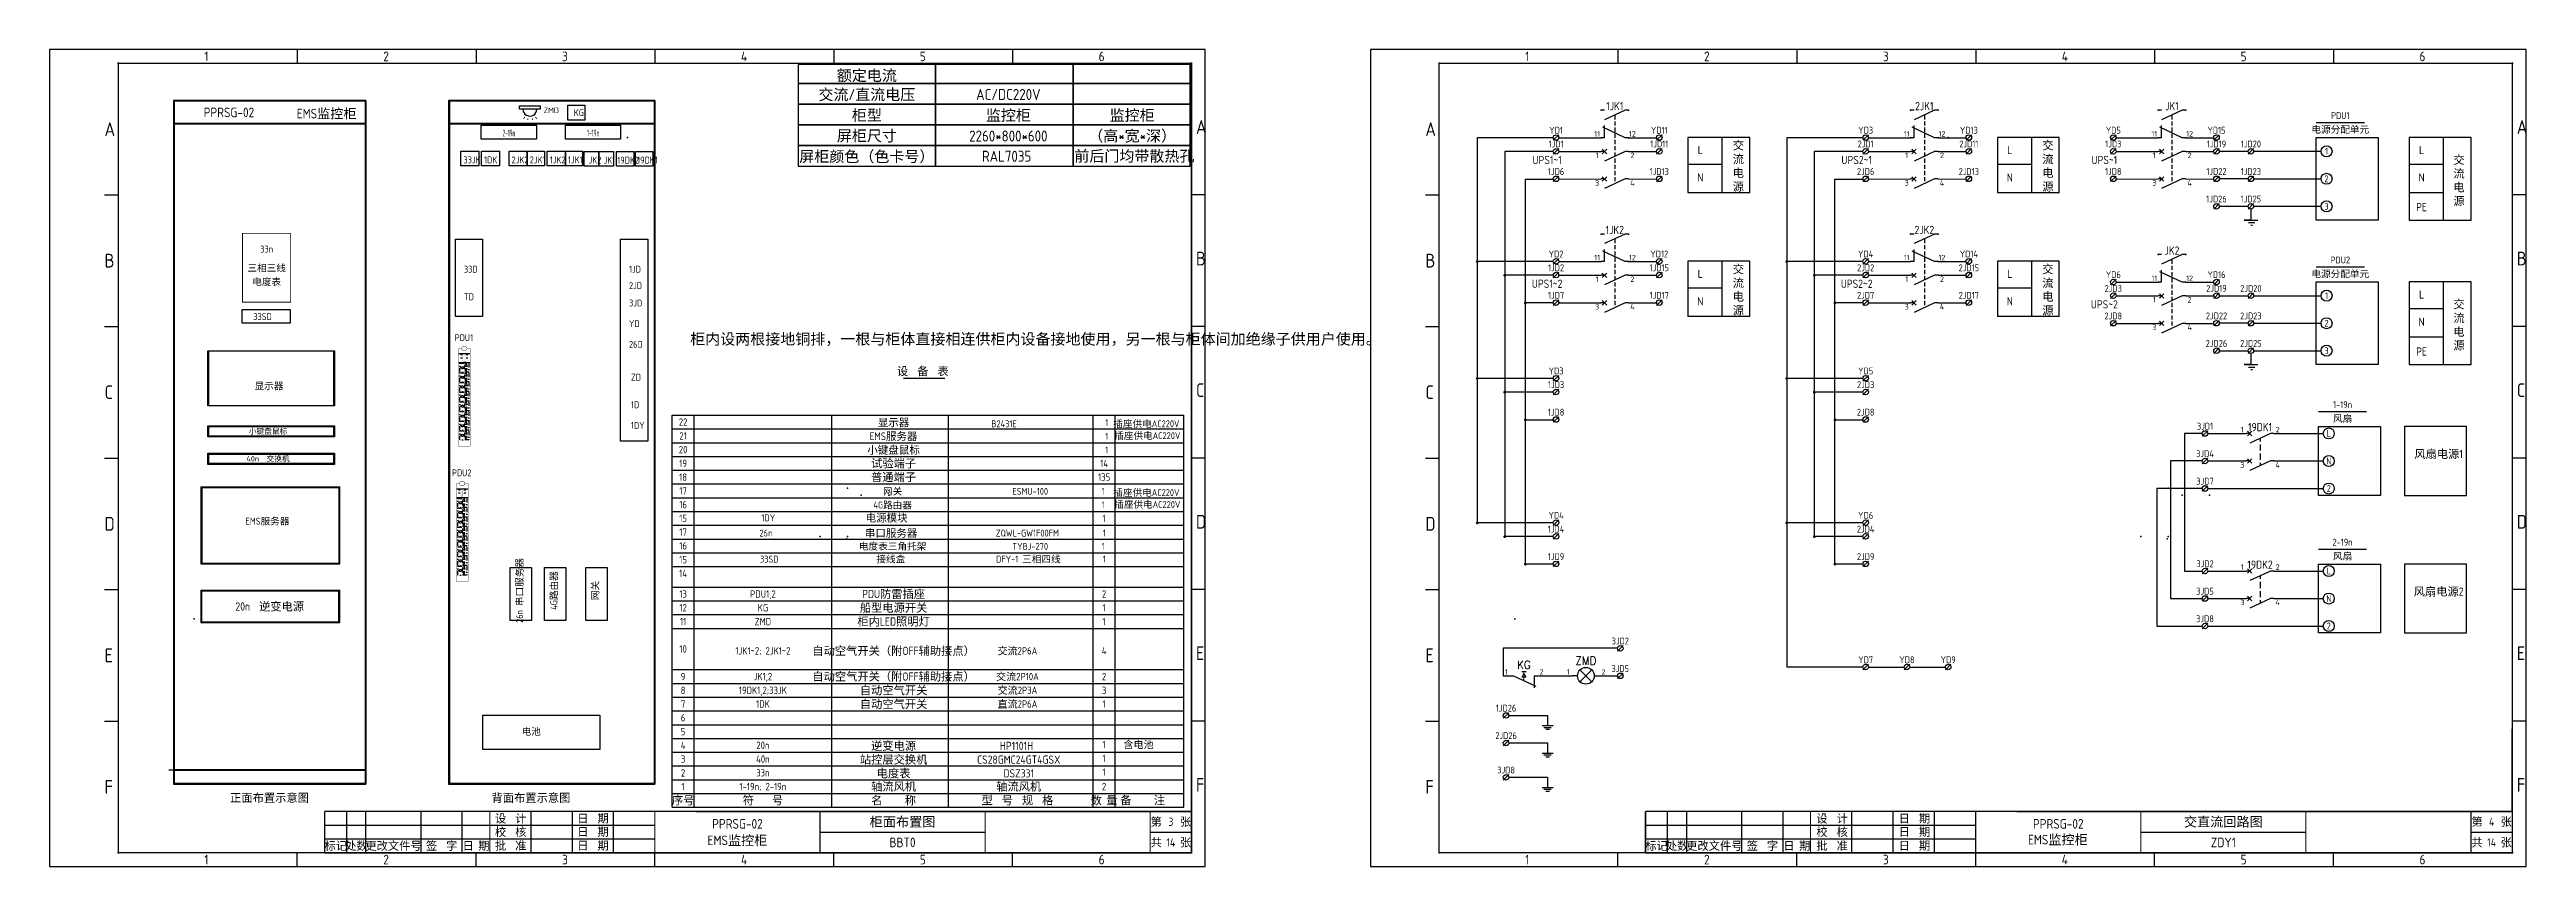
# Model space of a CAD drawing. Extents: x 0 to 4798, y 0 to 657.
# Drawn here: x 960 to 1860, y 360 to 657 of the extents above; entities that cross this region are included whole.
import ezdxf
from ezdxf.enums import TextEntityAlignment as Align

# ---------------------------------------------------------------- set-up
doc = ezdxf.new("R2010")
doc.units = 0
doc.header["$MEASUREMENT"] = 0
for name, pattern in [('DASHDOT2', [3, 1.5, -0.75, 0, -0.75]), ('DASHED2', [2.25, 1.5, -0.75]), ('HIDDEN', [0.375, 0.25, -0.125])]:
    doc.linetypes.add(name, pattern=pattern)
for name, color, linetype in [('CIRCUITLINE', 7, 'Continuous'), ('CIRCUITSYM', 7, 'Continuous'), ('FRAME', 7, 'Continuous'), ('UNITLINE', 7, 'Continuous'), ('YJCLB', 7, 'Continuous'), ('表格', 7, 'Continuous')]:
    doc.layers.add(name, color=color, linetype=linetype)
doc.styles.add('textstyle3', font='')
doc.styles.add('textstyle5', font='', dxfattribs={"width": 0.692596})
doc.styles.add('textstyle6', font='', dxfattribs={"width": 0.739494})
doc.styles.add('textstyle7', font='Standard')
doc.styles.get('textstyle3').set_extended_font_data('gbenor')
doc.styles.get('textstyle5').set_extended_font_data('gbenor')
doc.styles.get('textstyle6').set_extended_font_data('gbenor')

msp = doc.modelspace()

# ---------------------------------------------------------------- texts
at = {"style": 'textstyle3'}
for s, height, p in [('1', 3.5, (1016.27, 652.75)), ('2', 3.5, (1081.28, 652.75)), ('3', 3.5, (1146.28, 652.75)), ('4', 3.5, (1211.28, 652.75)), ('5', 3.5, (1276.28, 652.75)), ('6', 3.5, (1341.28, 652.75)), ('1', 3.5, (1496.28, 652.75)), ('2', 3.5, (1561.28, 652.75)), ('3', 3.5, (1626.28, 652.75)), ('4', 3.5, (1691.28, 652.75)), ('5', 3.5, (1756.28, 652.75)), ('6', 3.5, (1821.28, 652.75)), ('A', 5, (980, 625.58)), ('A', 5, (1376.62, 626.33)), ('A', 5, (1460, 625.58)), ('A', 5, (1856.62, 626.33)), ('33JK', 2.5, (1110.42, 615.62)), ('1DK', 2.5, (1117.92, 615.62)), ('2JK2', 2.5, (1127.92, 615.62)), ('2JK1', 2.5, (1134.52, 615.64)), ('1JK2', 2.5, (1141.78, 615.62)), ('1JK1', 2.5, (1148.37, 615.64)), ('JK2', 2.5, (1155.89, 615.55)), ('JK1', 2.5, (1161.35, 615.55)), ('19DK2', 2.5, (1166.33, 615.52)), ('19DK1', 2.5, (1173.53, 615.55)), ('B', 5, (980, 577.75)), ('33D', 2.5, (1110.59, 575.87)), ('1JD', 2.5, (1170.59, 575.87)), ('B', 5, (1376.62, 578.5)), ('B', 5, (1460, 577.75)), ('B', 5, (1856.62, 578.5)), ('TD', 2.5, (1110.59, 565.87)), ('2JD', 2.5, (1170.59, 569.96)), ('3JD', 2.5, (1170.59, 563.58)), ('YD', 2.5, (1170.59, 556.08)), ('26D', 2.5, (1170.59, 548.58)), ('柜内设两根接地铜排，一根与柜体直接相连供柜内设备接地使用，另一根与柜体间加绝缘子供用户使用。', 4, (1192.83, 549.76)), ('C', 5, (980, 529.92)), ('ZD', 2.5, (1171.3, 536.6)), ('C', 5, (1376.62, 530.67)), ('C', 5, (1460, 529.92)), ('C', 5, (1856.62, 530.67)), ('1D', 2.5, (1171.3, 526.6)), ('1DY', 2.5, (1171.3, 519.1)), ('D', 5, (980, 482.08)), ('D', 5, (1376.62, 482.83)), ('D', 5, (1460, 482.08)), ('D', 5, (1856.62, 482.83)), ('E', 5, (980, 434.25)), ('E', 5, (1376.62, 435)), ('E', 5, (1460, 434.25)), ('E', 5, (1856.62, 435)), ('F', 5, (980, 386.42)), ('F', 5, (1376.62, 387.17)), ('F', 5, (1460, 386.42)), ('F', 5, (1856.62, 387.17)), ('1', 3.5, (1016.27, 360.75)), ('2', 3.5, (1081.28, 360.75)), ('3', 3.5, (1146.28, 360.75)), ('4', 3.5, (1211.28, 360.75)), ('5', 3.5, (1276.28, 360.75)), ('6', 3.5, (1341.28, 360.75)), ('1', 3.5, (1496.28, 360.75)), ('2', 3.5, (1561.28, 360.75)), ('3', 3.5, (1626.28, 360.75)), ('4', 3.5, (1691.28, 360.75)), ('5', 3.5, (1756.28, 360.75)), ('6', 3.5, (1821.28, 360.75))]:
    msp.add_text(s, height=height, dxfattribs=at).set_placement(p)
for s, height, p in [('PDU1', 2.5, (1792.5, 633)), ('电源分配单元', 2.5, (1792.5, 628)), ('电源分配单元', 2.5, (1792.5, 575.5)), ('PDU2', 2.5, (1792.5, 580.5)), ('显示器', 2.5, (1039.75, 534.68)), ('风扇', 2.5, (1793.33, 522.91)), ('1-19n', 2.5, (1793.33, 527.91)), ('小键盘鼠标', 2, (1039.41, 518.3)), ('40n  交换机', 2, (1039.41, 508.3)), ('EMS服务器', 2.5, (1039.2, 485.62)), ('2-19n', 2.5, (1793.33, 477.91)), ('风扇', 2.5, (1793.33, 472.91)), ('20n  逆变电源', 3, (1040.04, 454.63)), ('正面布置示意图', 3, (1039.95, 385.08)), ('背面布置示意图', 3, (1134.95, 385.08))]:
    msp.add_text(s, height=height, dxfattribs=at).set_placement(p, align=Align.MIDDLE)
at = {"width": 0.378447}
for s, style, p, p2 in [('2-19n', 'textstyle5', (1124.68, 625.38), (1129.23, 625.38)), ('1-19n', 'textstyle6', (1155.3, 625.38), (1159.85, 625.38))]:
    msp.add_text(s, height=2.5, dxfattribs=dict(at, style=style)).set_placement(p, p2, align=Align.FIT)
at = {"linetype": 'Continuous', "style": 'textstyle3'}
for s, p in [('1JD1', (1507.5, 622.65)), ('YD1', (1507.5, 627.65)), ('1JD11', (1545, 622.65)), ('YD11', (1545, 627.65)), ('2JD1', (1620, 622.65)), ('YD3', (1620, 627.65)), ('2JD11', (1657.5, 622.65)), ('YD13', (1657.5, 627.65)), ('1JD3', (1710, 622.65)), ('YD5', (1710, 627.65)), ('1JD19', (1747.5, 622.65)), ('YD15', (1747.5, 627.65)), ('1JD20', (1760, 622.65)), ('1', (1787.5, 620)), ('1JD6', (1507.5, 612.65)), ('1JD13', (1545, 612.65)), ('2JD6', (1620, 612.65)), ('2JD13', (1657.5, 612.65)), ('1JD8', (1710, 612.65)), ('1JD22', (1747.5, 612.65)), ('1JD23', (1760, 612.65)), ('1JD26', (1747.5, 602.65)), ('1JD25', (1760, 602.65)), ('2', (1787.5, 610)), ('3', (1787.5, 600)), ('1JD2', (1507.5, 577.65)), ('YD2', (1507.5, 582.65)), ('1JD15', (1545, 577.65)), ('YD12', (1545, 582.65)), ('2JD2', (1620, 577.65)), ('YD4', (1620, 582.65)), ('2JD15', (1657.5, 577.65)), ('YD14', (1657.5, 582.65)), ('YD6', (1710, 575.15)), ('YD16', (1747.5, 575.15)), ('1JD7', (1507.5, 567.65)), ('1JD17', (1545, 567.65)), ('2JD7', (1620, 567.65)), ('2JD17', (1657.5, 567.65)), ('2JD3', (1710, 570.15)), ('2JD19', (1747.5, 570.15)), ('2JD20', (1760, 570.15)), ('1', (1787.5, 567.5)), ('2JD8', (1710, 560.15)), ('2JD22', (1747.5, 560.15)), ('2JD23', (1760, 560.15)), ('2', (1787.5, 557.5)), ('2JD26', (1747.5, 550.15)), ('2JD25', (1760, 550.15)), ('YD3', (1507.5, 540.15)), ('YD5', (1620, 540.15)), ('3', (1787.5, 547.5)), ('1JD3', (1507.5, 535.15)), ('2JD3', (1620, 535.15)), ('1JD8', (1507.5, 525.15)), ('2JD8', (1620, 525.15)), ('3JD1', (1743.33, 520.06)), ('L', (1788.33, 517.41)), ('3JD4', (1743.33, 510.06)), ('N', (1788.33, 507.41)), ('3JD7', (1743.33, 500.06)), ('2', (1788.33, 497.41)), ('YD4', (1507.5, 487.65)), ('YD6', (1620, 487.65)), ('1JD4', (1507.5, 482.65)), ('2JD4', (1620, 482.65)), ('1JD9', (1507.5, 472.65)), ('2JD9', (1620, 472.65)), ('3JD2', (1743.33, 470.06)), ('L', (1788.33, 467.41)), ('3JD5', (1743.33, 460.06)), ('3JD8', (1743.33, 450.06)), ('N', (1788.33, 457.41)), ('3JD2', (1530.83, 441.96)), ('2', (1788.33, 447.41)), ('3JD5', (1530.83, 431.96)), ('YD7', (1620, 435.15)), ('YD8', (1635, 435.15)), ('YD9', (1650, 435.15)), ('1JD26', (1489.33, 417.56)), ('2JD26', (1489.33, 407.56)), ('3JD8', (1489.33, 395.06))]:
    msp.add_text(s, height=2.5, dxfattribs=at).set_placement(p, align=Align.MIDDLE)
at = {"style": 'textstyle3'}
for s, p in [('L', (1559.9, 620.48)), ('交', (1573.74, 622.14)), ('L', (1672.4, 620.48)), ('交', (1686.24, 622.14)), ('L', (1822.04, 620.48)), ('UPS1~1', (1504.24, 616.85)), ('流', (1573.74, 617.14)), ('电', (1573.74, 612.14)), ('UPS2~1', (1616.74, 616.85)), ('流', (1686.24, 617.14)), ('电', (1686.24, 612.14)), ('UPS~1', (1706.74, 616.85)), ('流', (1835.63, 611.9)), ('交', (1835.63, 616.9)), ('N', (1559.9, 610.48)), ('源', (1573.74, 607.14)), ('N', (1672.4, 610.48)), ('源', (1686.24, 607.14)), ('N', (1822.04, 610.48)), ('源', (1835.63, 601.9)), ('电', (1835.63, 606.9)), ('PE', (1822.04, 599.71)), ('L', (1559.9, 575.48)), ('交', (1573.74, 577.14)), ('L', (1672.4, 575.48)), ('交', (1686.24, 577.14)), ('UPS1~2', (1504.24, 571.85)), ('流', (1573.74, 572.14)), ('电', (1573.74, 567.14)), ('UPS2~2', (1616.74, 571.85)), ('流', (1686.24, 572.14)), ('电', (1686.24, 567.14)), ('L', (1822.04, 567.98)), ('N', (1559.9, 565.48)), ('源', (1573.74, 562.14)), ('N', (1672.4, 565.48)), ('源', (1686.24, 562.14)), ('UPS~2', (1706.74, 564.35)), ('N', (1822.04, 557.98)), ('流', (1835.63, 559.4)), ('交', (1835.63, 564.4)), ('源', (1835.63, 549.4)), ('电', (1835.63, 554.4)), ('PE', (1822.04, 547.21)), ('风扇电源1', (1828.23, 509.94)), ('风扇电源2', (1828.23, 459.94))]:
    msp.add_text(s, height=3, dxfattribs=at).set_placement(p, align=Align.MIDDLE_CENTER)
at = {"linetype": 'DASHED2', "style": 'textstyle3'}
for s, p in [('33n', (1038.9, 584.45)), ('三相三线', (1038.9, 577.65)), ('电度表', (1038.9, 572.65))]:
    msp.add_text(s, height=2.5, dxfattribs=at).set_placement(p, align=Align.MIDDLE)
at = {"linetype": 'ByBlock', "style": 'textstyle3'}
msp.add_text('33SD', height=2.5, dxfattribs=at).set_placement((1034.04, 558.67))
at = {"style": 'textstyle3'}
for s, p in [('PDU1', (1110.57, 550.98)), ('PDU2', (1109.8, 501.86))]:
    msp.add_text(s, height=2.5, dxfattribs=at).set_placement(p, align=Align.CENTER)
for s, p in [('26n 串口服务器', (1130.73, 460.34)), ('4G路由器', (1143.23, 460.34)), ('网关', (1158.23, 460.34))]:
    msp.add_text(s, height=2.5, rotation=90, dxfattribs=at).set_placement(p, align=Align.MIDDLE)
at = {"lineweight": 0, "style": 'textstyle3'}
msp.add_text('电池', height=2.5, dxfattribs=at).set_placement((1131.57, 407.81))
at = {"layer": 'CIRCUITSYM', "linetype": 'Continuous'}
for s, style, p in [('1JK1', 'textstyle3', (1528.83, 636.43)), ('2JK1', 'textstyle3', (1641.33, 636.43)), ('JK1', 'textstyle3', (1731.33, 636.43)), ('1JK2', 'textstyle3', (1528.83, 591.43)), ('2JK2', 'textstyle3', (1641.33, 591.43)), ('JK2', 'textstyle3', (1731.33, 583.93)), ('19DK1', 'textstyle3', (1763.33, 519.73)), ('19DK2', 'textstyle3', (1763.33, 469.73)), ('KG', 'textstyle7', (1495.83, 433.31)), ('ZMD', 'textstyle7', (1518.33, 434.83))]:
    msp.add_text(s, height=3, dxfattribs=dict(at, style=style)).set_placement(p, align=Align.MIDDLE)
at = {"layer": 'CIRCUITSYM', "linetype": 'Continuous', "style": 'textstyle3'}
for s, p in [('11', (1522.41, 626.34)), ('12', (1535.24, 626.34)), ('11', (1634.91, 626.34)), ('12', (1647.74, 626.34)), ('11', (1724.91, 626.34)), ('12', (1737.74, 626.34)), ('1', (1522.41, 618.51)), ('2', (1535.24, 618.51)), ('1', (1634.91, 618.51)), ('2', (1647.74, 618.51)), ('1', (1724.91, 618.51)), ('2', (1737.74, 618.51)), ('3', (1522.41, 608.51)), ('4', (1535.24, 608.51)), ('3', (1634.91, 608.51)), ('4', (1647.74, 608.51)), ('3', (1724.91, 608.51)), ('4', (1737.74, 608.51)), ('11', (1522.41, 581.34)), ('12', (1535.24, 581.34)), ('11', (1634.91, 581.34)), ('12', (1647.74, 581.34)), ('1', (1522.41, 573.51)), ('2', (1535.24, 573.51)), ('1', (1634.91, 573.51)), ('2', (1647.74, 573.51)), ('11', (1724.91, 573.84)), ('12', (1737.74, 573.84)), ('3', (1522.41, 563.51)), ('4', (1535.24, 563.51)), ('3', (1634.91, 563.51)), ('4', (1647.74, 563.51)), ('1', (1724.91, 566.01)), ('2', (1737.74, 566.01)), ('3', (1724.91, 556.01)), ('4', (1737.74, 556.01)), ('1', (1756.91, 518.83)), ('2', (1769.74, 518.83)), ('3', (1756.91, 506)), ('4', (1769.74, 506)), ('1', (1756.91, 468.83)), ('2', (1769.74, 468.83)), ('3', (1756.91, 456)), ('4', (1769.74, 456)), ('1', (1489.41, 430.72)), ('2', (1502.24, 430.72)), ('1', (1511.91, 430.72)), ('2', (1524.74, 430.72))]:
    msp.add_text(s, height=2, dxfattribs=at).set_placement(p, align=Align.MIDDLE_CENTER)
at = {"layer": 'FRAME', "style": 'textstyle3'}
for s, p in [('设  计', (1127.58, 377.52)), ('日  期', (1157.48, 377.52)), ('设  计', (1607.83, 377.5)), ('日  期', (1637.73, 377.5)), ('校  核', (1127.58, 372.65)), ('批  准', (1127.58, 367.65)), ('日  期', (1157.48, 372.65)), ('日  期', (1157.48, 367.65)), ('校  核', (1607.83, 372.63)), ('批  准', (1607.83, 367.63)), ('日  期', (1637.73, 372.63)), ('日  期', (1637.73, 367.63))]:
    msp.add_text(s, height=3, dxfattribs=at).set_placement(p, align=Align.MIDDLE)
for s, p in [('标记', (1064, 367.5)), ('处数', (1071.5, 367.5)), ('更改文件号', (1085, 367.5)), ('签  字', (1102.5, 367.5)), ('日 期', (1115, 367.5)), ('标记', (1544, 367.5)), ('处数', (1551.5, 367.5)), ('更改文件号', (1565, 367.5)), ('签  字', (1582.5, 367.5)), ('日 期', (1595, 367.5))]:
    msp.add_text(s, height=3, dxfattribs=at).set_placement(p, align=Align.MIDDLE_CENTER)
at = {"layer": 'YJCLB', "style": 'textstyle3'}
for s, height, p in [('额定电流', 4, (1257.02, 647.59)), ('交流/直流电压', 4, (1257.02, 640.63)), ('柜型', 4, (1257.02, 633.13)), ('屏柜尺寸', 4, (1257.02, 625.63)), ('屏柜颜色（色卡号）', 4, (1257.02, 618.13)), ('设  备  表', 3, (1277.37, 540.03)), ('22', 2.679, (1190.25, 521.55)), ('显示器', 2.8, (1266.73, 521.4)), ('B2431E', 2.5, (1306.89, 520.94)), ('1', 2.5, (1344.23, 521.4)), ('插座供电AC220V', 2.5, (1358.61, 520.94)), ('21', 2.679, (1190.25, 516.55)), ('小键盘鼠标', 2.8, (1266.73, 511.4)), ('EMS服务器', 2.8, (1266.73, 516.4)), ('1', 2.5, (1344.23, 516.4)), ('插座供电AC220V', 2.5, (1358.94, 516.61)), ('20', 2.679, (1190.25, 511.55)), ('19', 2.679, (1190.25, 506.55)), ('试验端子', 3, (1266.75, 506.55)), ('14', 2.679, (1343.25, 506.55)), ('1', 2.5, (1344.23, 511.4)), ('18', 2.679, (1190.25, 501.55)), ('17', 2.679, (1190.25, 496.55)), ('普通端子', 3, (1266.75, 501.55)), ('网关', 2.5, (1266.4, 496.39)), ('ESMU-100', 2.5, (1316.4, 496.39)), ('135', 2.679, (1343.25, 501.55)), ('1', 2.5, (1342.9, 496.39)), ('插座供电AC220V', 2.5, (1358.61, 495.94)), ('16', 2.679, (1190.25, 491.55)), ('15', 2.679, (1190.25, 486.55)), ('1DY', 2.5, (1221.21, 486.73)), ('电源模块', 2.8, (1264.21, 486.73)), ('4G路由器', 2.5, (1266.4, 491.39)), ('1', 2.5, (1342.9, 491.39)), ('1', 2.68, (1343.25, 486.55)), ('插座供电AC220V', 2.5, (1358.94, 491.61)), ('16', 2.679, (1190.25, 476.55)), ('17', 2.679, (1190.25, 481.55)), ('26n', 2.5, (1220.35, 481.2)), ('电度表三角托架', 2.5, (1266.4, 476.39)), ('串口服务器', 2.8, (1265.85, 481.2)), ('ZQWL-GW1F00FM', 2.5001, (1315.35, 481.2)), ('TYBJ-270', 2.5, (1316.4, 476.39)), ('1', 2.5, (1342.9, 476.39)), ('1', 2.5, (1343.35, 481.2)), ('15', 2.679, (1190.25, 471.55)), ('33SD', 2.5, (1221.56, 471.74)), ('接线盒', 2.5, (1265.72, 471.74)), ('DFY-1 三相四线', 2.5, (1315.72, 471.74)), ('1', 2.5, (1343.3, 471.74)), ('14', 2.679, (1190.25, 466.55)), ('13', 2.679, (1190.25, 459.05)), ('PDU1,2', 2.679, (1219.25, 459.05)), ('PDU防雷插座', 3, (1266.75, 459.05)), ('2', 2.68, (1343.25, 459.05)), ('12', 2.679, (1190.25, 454.05)), ('11', 2.679, (1190.25, 449.05)), ('ZMD', 2.679, (1219.25, 449.05)), ('KG', 2.679, (1219.25, 454.05)), ('柜内LED照明灯', 3, (1266.75, 449.05)), ('船型电源开关', 3, (1266.75, 454.05)), ('1', 2.68, (1343.25, 454.05)), ('1', 2.68, (1343.25, 449.05)), ('10', 2.679, (1190.25, 439.05)), ('1JK1~2; 2JK1~2', 2.6787, (1219.25, 438.39)), ('自动空气开关（附OFF辅助接点）', 3, (1266.75, 438.39)), ('交流2P6A', 2.679, (1311.75, 438.39)), ('4', 2.68, (1343.25, 438.39)), ('9', 2.68, (1190.25, 429.05)), ('8', 2.68, (1190.25, 424.05)), ('19DK1,2;33JK', 2.6787, (1219.25, 424.05)), ('JK1,2', 2.679, (1219.25, 429.05)), ('自动空气开关（附OFF辅助接点）', 3, (1266.75, 429.05)), ('自动空气开关', 3, (1266.75, 424.05)), ('交流2P10A', 2.679, (1311.75, 429.05)), ('交流2P3A', 2.679, (1311.75, 424.05)), ('3', 2.68, (1343.25, 424.05)), ('2', 2.68, (1343.25, 429.05)), ('7', 2.68, (1190.25, 419.05)), ('6', 2.68, (1190.25, 414.05)), ('1DK', 2.679, (1219.25, 419.05)), ('自动空气开关', 3, (1266.75, 419.05)), ('直流2P6A', 2.679, (1311.75, 419.05)), ('1', 2.68, (1343.25, 419.05)), ('4', 2.68, (1190.25, 404.05)), ('5', 2.68, (1190.25, 409.05)), ('20n', 2.679, (1219.25, 404.05)), ('逆变电源', 3, (1266.75, 403.85)), ('HP1101H ', 3, (1312.22, 403.85)), ('1', 2.68, (1343.25, 404.31)), ('含电池', 2.679, (1355.75, 404.31)), ('3', 2.68, (1190.25, 399.05)), ('40n', 2.679, (1219.25, 399.05)), ('站控层交换机', 3, (1266.75, 398.85)), ('CS28GMC24GT4GSX', 3, (1312.22, 398.85)), ('1', 2.68, (1343.25, 399.31)), ('2', 2.68, (1190.25, 394.05)), ('1', 2.68, (1190.25, 389.05)), ('1-19n; 2-19n', 2.6787, (1219.25, 389.05)), ('33n', 2.679, (1219.25, 394.05)), ('轴流风机', 3, (1266.75, 389.05)), ('电度表', 3, (1266.75, 393.85)), ('轴流风机', 3, (1312.22, 389.05)), ('DSZ331', 3, (1312.22, 393.85)), ('2', 2.68, (1343.25, 389.05)), ('1', 2.68, (1343.25, 394.31)), ('序号', 3, (1190.25, 384.05)), ('符    号', 3, (1219.25, 384.05)), ('名     称', 3, (1266.75, 384.05)), ('型  号  规  格', 3, (1311.75, 384.05)), ('数 量', 3, (1343.25, 384.05)), ('备     注', 3, (1357.25, 384.05))]:
    msp.add_text(s, height=height, dxfattribs=at).set_placement(p, align=Align.MIDDLE_CENTER)
for s, p in [('AC/DC220V', (1308.45, 640.67)), ('监控柜', (1308.45, 633.17)), ('监控柜', (1353.45, 633.17)), ('2260*800*600', (1308.45, 625.56)), ('（高*宽*深）', (1353.45, 625.67)), ('RAL7035', (1307.81, 618.2)), ('前后门均带散热孔', (1354.24, 618.37))]:
    msp.add_text(s, height=4, dxfattribs=at).set_placement(p, align=Align.MIDDLE)
at = {"layer": '表格', "style": 'textstyle3'}
for s, height, p in [('PPRSG-02', 3.5, (1025.19, 634.14)), ('EMS监控柜', 3.5, (1060.71, 633.7)), ('柜面布置图', 3.5, (1270, 376.25)), ('第    张', 3, (1367.5, 376.25)), ('交直流回路图', 3.5, (1750, 376.25)), ('第    张', 3, (1847.5, 376.25)), ('EMS监控柜', 3.5, (1210, 369.5)), ('PPRSG-02', 3.5, (1210, 375.5)), ('BBT0', 3.5, (1270, 368.75)), ('共    张', 3, (1367.5, 368.75)), ('14', 3, (1367.5, 368.75)), ('3', 3, (1367.5, 376.25)), ('EMS监控柜', 3.5, (1689.85, 369.75)), ('PPRSG-02', 3.5, (1690, 375.5)), ('ZDY1', 3.5, (1750, 368.75)), ('共    张', 3, (1847.5, 368.75)), ('14', 3, (1847.5, 368.75)), ('4', 3, (1847.5, 376.25))]:
    msp.add_text(s, height=height, dxfattribs=at).set_placement(p, align=Align.MIDDLE_CENTER)

# ---------------------------------------------------------------- blocks, each defined once
blk = doc.blocks.new('A$C6F6E1E16')
for p, q in [((17.5, 0), (17.5, 5.4)), ((17.51, 5.4), (23.63, 5.4)), ((23.63, 5.4), (23.63, 0)), ((23.63, 0), (17.51, 0))]:
    blk.add_line(p, q)
blk.add_lwpolyline([(0, 5.26), (7.5, 5.26), (7.5, 4.02), (0, 4.02)], close=True)
at = {"const_width": 0.3}
for points in [[(1.87, 1.19), (1.43, 0.53)], [(3.06, 0.7), (2.92, 0.04)], [(4.56, 0.72), (4.73, 0.04)], [(5.68, 1.22), (6.22, 0.44)]]:
    blk.add_lwpolyline(points, dxfattribs=at)
blk.add_arc((3.72, 4.01), 2.54, 179.68447, 0.31553)
at = {"style": 'textstyle3'}
for s, height, p in [('ZMD', 2, (8.67, 2.56)), ('KG', 2.5, (19.67, 1.47))]:
    blk.add_text(s, height=height, dxfattribs=at).set_placement(p)
blk = doc.blocks.new('CCSYM00200102')
for p, q in [((1.25, 0), (0, 0)), ((8.75, 0), (1.25, -3.5)), ((10, 0), (8.75, 0))]:
    blk.add_line(p, q)
for p in [(0, 0), (10, 0)]:
    blk.add_point(p)
at = {"style": 'textstyle3', "flags": 1}
for tag, p in [('1', (-1.41, 1.41)), ('2', (11.41, 1.41))]:
    blk.add_attdef(tag, text='', height=2, dxfattribs=at).set_placement(p, align=Align.MIDDLE_CENTER)
for tag, p in [('A0', (0, 0)), ('A1', (10, 0))]:
    blk.add_attdef(tag, p, '', height=0.001, dxfattribs=at)
blk.add_attdef('CODE', text='', height=2.5, dxfattribs=at).set_placement((5, 1), align=Align.BOTTOM_CENTER)
blk = doc.blocks.new('CCSYM00200202')
for p, q in [((1.25, 0), (0, 0)), ((8.75, 0), (0.62, 3.79)), ((1.25, 0), (1.25, 4.39)), ((10, 0), (8.75, 0))]:
    blk.add_line(p, q)
for p in [(0, 0), (10, 0)]:
    blk.add_point(p)
at = {"style": 'textstyle3', "flags": 1}
for tag, p in [('A0', (0, 0)), ('A1', (10, 0))]:
    blk.add_attdef(tag, p, '', height=0.001, dxfattribs=at)
blk.add_attdef('CODE', text='', height=2.5, dxfattribs=at).set_placement((5, 4.39), align=Align.BOTTOM_CENTER)
for tag, p in [('1', (-1.41, -1.41)), ('2', (11.41, -1.41))]:
    blk.add_attdef(tag, text='', height=2, dxfattribs=at).set_placement(p, align=Align.MIDDLE_CENTER)

# ---------------------------------------------------------------- linework, layer by layer
for p, q in [((1380, 657), (960, 657)), ((960, 657), (960, 360)), ((1050, 657), (1050, 652)), ((1115, 657), (1115, 652)), ((1180, 657), (1180, 652)), ((1245, 657), (1245, 652)), ((1310, 657), (1310, 652)), ((1380, 360), (1380, 657)), ((1860, 657), (1440, 657)), ((1440, 657), (1440, 360)), ((1530, 657), (1530, 652)), ((1595, 657), (1595, 652)), ((1660, 657), (1660, 652)), ((1725, 657), (1725, 652)), ((1790, 657), (1790, 652)), ((1860, 360), (1860, 657)), ((1005, 638.52), (1005, 389.97)), ((1075, 638.52), (1005, 638.52)), ((1005, 638.52), (1005, 389.97)), ((1005, 638.52), (1005, 389.97)), ((1075, 638.42), (1005, 638.42)), ((1075, 638.32), (1005, 638.32)), ((1075, 638.22), (1005, 638.22)), ((1005.1, 638.52), (1005.1, 389.97)), ((1005.1, 638.52), (1005.1, 389.97)), ((1005.1, 638.52), (1005.1, 389.97)), ((1005.17, 630.27), (1075, 630.27)), ((1005.17, 630.17), (1075, 630.17)), ((1005.2, 638.52), (1005.2, 389.97)), ((1005.2, 638.52), (1005.2, 389.97)), ((1005.2, 638.52), (1005.2, 389.97)), ((1005.3, 638.52), (1005.3, 389.97)), ((1005.3, 638.52), (1005.3, 389.97)), ((1005.3, 638.52), (1005.3, 389.97)), ((1074.7, 638.52), (1074.7, 389.97)), ((1074.8, 638.52), (1074.8, 389.97)), ((1074.9, 638.52), (1074.9, 389.97)), ((1075, 638.52), (1075, 389.97)), ((1105, 638.52), (1105, 389.97)), ((1180, 638.52), (1105, 638.52)), ((1180, 638.42), (1105, 638.42)), ((1180, 638.32), (1105, 638.32)), ((1180, 638.22), (1105, 638.22)), ((1105.1, 638.52), (1105.1, 389.97)), ((1105.17, 630.27), (1180, 630.27)), ((1105.17, 630.17), (1180, 630.17)), ((1105.2, 638.52), (1105.2, 389.97)), ((1105.3, 638.52), (1105.3, 389.97)), ((1179.7, 638.52), (1179.7, 389.97)), ((1179.8, 638.52), (1179.8, 389.97)), ((1179.9, 638.52), (1179.9, 389.97)), ((1180, 638.52), (1180, 389.97)), ((1783.75, 630.5), (1801.25, 630.5)), ((1005.17, 630.07), (1075, 630.07)), ((1005.17, 629.97), (1075, 629.97)), ((1105.17, 630.07), (1180, 630.07)), ((1105.17, 629.97), (1180, 629.97)), ((1555.36, 625), (1555.36, 604.97)), ((1577.86, 625), (1555.36, 625)), ((1567.86, 604.97), (1567.86, 625)), ((1577.86, 604.97), (1577.86, 625)), ((1667.86, 625), (1667.86, 604.97)), ((1690.36, 625), (1667.86, 625)), ((1680.36, 604.97), (1680.36, 625)), ((1690.36, 604.97), (1690.36, 625)), ((1840, 625), (1817.5, 625)), ((1817.5, 625), (1817.5, 595)), ((1830, 595), (1830, 625)), ((1840, 595), (1840, 625)), ((1109.53, 620.07), (1116.13, 620.07)), ((1109.53, 614.67), (1109.53, 620.07)), ((1116.13, 614.67), (1109.53, 614.67)), ((1116.13, 614.67), (1116.13, 620.07)), ((1117.03, 620.07), (1123.63, 620.07)), ((1117.03, 614.67), (1117.03, 620.07)), ((1123.63, 614.67), (1117.03, 614.67)), ((1123.63, 614.67), (1123.63, 620.07)), ((1127.03, 620.07), (1134.59, 620.07)), ((1127.03, 614.67), (1127.03, 620.07)), ((1134.59, 614.67), (1127.03, 614.67)), ((1133.63, 620.07), (1133.63, 614.67)), ((1133.63, 614.67), (1133.63, 620.07)), ((1134.58, 620.07), (1139.83, 620.07)), ((1139.83, 614.67), (1134.58, 614.67)), ((1139.83, 620.07), (1139.83, 614.67)), ((1140.88, 620.07), (1148.44, 620.07)), ((1140.88, 614.67), (1140.88, 620.07)), ((1148.44, 614.67), (1140.88, 614.67)), ((1147.48, 614.67), (1147.48, 620.07)), ((1147.49, 620.07), (1147.49, 614.67)), ((1148.44, 620.07), (1153.69, 620.07)), ((1153.69, 614.67), (1148.44, 614.67)), ((1153.69, 620.07), (1153.69, 614.67)), ((1154.28, 619.98), (1159.53, 619.98)), ((1154.28, 614.58), (1154.28, 619.98)), ((1159.53, 614.58), (1154.28, 614.58)), ((1159.53, 619.98), (1159.53, 614.58)), ((1159.74, 619.98), (1164.99, 619.98)), ((1159.74, 614.58), (1159.74, 619.98)), ((1164.99, 614.58), (1159.74, 614.58)), ((1164.99, 619.98), (1164.99, 614.58)), ((1525.08, 619.93), (1523.83, 619.93)), ((1524.26, 620.74), (1525.89, 619.11)), ((1524.26, 619.11), (1525.89, 620.74)), ((1532.58, 619.93), (1525.08, 616.43)), ((1533.83, 619.93), (1532.58, 619.93)), ((1567.86, 615.2), (1555.36, 615.2)), ((1637.58, 619.93), (1636.33, 619.93)), ((1636.76, 620.74), (1638.39, 619.11)), ((1636.76, 619.11), (1638.39, 620.74)), ((1645.08, 619.93), (1637.58, 616.43)), ((1646.33, 619.93), (1645.08, 619.93)), ((1680.36, 615.2), (1667.86, 615.2)), ((1727.58, 619.93), (1726.33, 619.93)), ((1726.76, 620.74), (1728.39, 619.11)), ((1726.76, 619.11), (1728.39, 620.74)), ((1735.08, 619.93), (1727.58, 616.43)), ((1736.33, 619.93), (1735.08, 619.93)), ((1830, 615.2), (1817.5, 615.2)), ((980, 604.17), (985, 604.17)), ((1380, 604.17), (1375, 604.17)), ((1460, 604.17), (1465, 604.17)), ((1525.08, 609.93), (1523.83, 609.93)), ((1524.26, 610.74), (1525.89, 609.11)), ((1524.26, 609.11), (1525.89, 610.74)), ((1532.58, 609.93), (1525.08, 606.43)), ((1533.83, 609.93), (1532.58, 609.93)), ((1577.9, 604.91), (1555.36, 604.91)), ((1637.58, 609.93), (1636.33, 609.93)), ((1636.76, 610.74), (1638.39, 609.11)), ((1636.76, 609.11), (1638.39, 610.74)), ((1645.08, 609.93), (1637.58, 606.43)), ((1646.33, 609.93), (1645.08, 609.93)), ((1690.4, 604.91), (1667.86, 604.91)), ((1727.58, 609.93), (1726.33, 609.93)), ((1726.76, 610.74), (1728.39, 609.11)), ((1726.76, 609.11), (1728.39, 610.74)), ((1735.08, 609.93), (1727.58, 606.43)), ((1736.33, 609.93), (1735.08, 609.93)), ((1830, 604.91), (1817.5, 604.91)), ((1860, 604.17), (1855, 604.17)), ((1817.5, 595), (1840, 595)), ((1555.36, 580), (1555.36, 559.97)), ((1577.86, 580), (1555.36, 580)), ((1567.86, 559.97), (1567.86, 580)), ((1577.86, 559.97), (1577.86, 580)), ((1667.86, 580), (1667.86, 559.97)), ((1690.36, 580), (1667.86, 580)), ((1680.36, 559.97), (1680.36, 580)), ((1690.36, 559.97), (1690.36, 580)), ((1783.75, 578), (1801.25, 578)), ((1525.08, 574.93), (1523.83, 574.93)), ((1524.26, 575.74), (1525.89, 574.11)), ((1524.26, 574.11), (1525.89, 575.74)), ((1532.58, 574.93), (1525.08, 571.43)), ((1533.83, 574.93), (1532.58, 574.93)), ((1567.86, 570.2), (1555.36, 570.2)), ((1637.58, 574.93), (1636.33, 574.93)), ((1636.76, 575.74), (1638.39, 574.11)), ((1636.76, 574.11), (1638.39, 575.74)), ((1645.08, 574.93), (1637.58, 571.43)), ((1646.33, 574.93), (1645.08, 574.93)), ((1680.36, 570.2), (1667.86, 570.2)), ((1727.58, 567.43), (1726.33, 567.43)), ((1726.76, 568.24), (1728.39, 566.61)), ((1726.76, 566.61), (1728.39, 568.24)), ((1735.08, 567.43), (1727.58, 563.93)), ((1736.33, 567.43), (1735.08, 567.43)), ((1840, 572.5), (1817.5, 572.5)), ((1817.5, 572.5), (1817.5, 542.5)), ((1830, 542.5), (1830, 572.5)), ((1840, 542.5), (1840, 572.5)), ((1525.08, 564.93), (1523.83, 564.93)), ((1524.26, 565.74), (1525.89, 564.11)), ((1524.26, 564.11), (1525.89, 565.74)), ((1532.58, 564.93), (1525.08, 561.43)), ((1533.83, 564.93), (1532.58, 564.93)), ((1577.9, 559.91), (1555.36, 559.91)), ((1637.58, 564.93), (1636.33, 564.93)), ((1636.76, 565.74), (1638.39, 564.11)), ((1636.76, 564.11), (1638.39, 565.74)), ((1645.08, 564.93), (1637.58, 561.43)), ((1646.33, 564.93), (1645.08, 564.93)), ((1690.4, 559.91), (1667.86, 559.91)), ((1726.76, 558.24), (1728.39, 556.61)), ((1726.76, 556.61), (1728.39, 558.24)), ((1830, 562.7), (1817.5, 562.7)), ((980, 556.33), (985, 556.33)), ((1380, 556.33), (1375, 556.33)), ((1460, 556.33), (1465, 556.33)), ((1727.58, 557.43), (1726.33, 557.43)), ((1735.08, 557.43), (1727.58, 553.93)), ((1736.33, 557.43), (1735.08, 557.43)), ((1830, 552.41), (1817.5, 552.41)), ((1860, 556.33), (1855, 556.33)), ((1112.85, 546.33), (1108.62, 546.33)), ((1112.85, 543.12), (1108.62, 543.12)), ((1110.05, 545.98), (1109.4, 545.98)), ((1110.05, 544.78), (1109.4, 544.78)), ((1111.99, 545.98), (1111.42, 545.98)), ((1111.99, 544.78), (1111.42, 544.78)), ((1817.5, 542.5), (1840, 542.5)), ((1270.37, 537.53), (1285.37, 537.53)), ((1784.58, 525.41), (1802.08, 525.41)), ((1759.58, 517.41), (1758.33, 517.41)), ((1758.76, 516.6), (1760.39, 518.23)), ((1758.76, 518.23), (1760.39, 516.6)), ((1767.08, 517.41), (1759.58, 513.92)), ((1763.33, 515.67), (1763.33, 514.55)), ((1763.33, 513.44), (1763.33, 511.22)), ((1768.33, 517.41), (1767.08, 517.41)), ((1838.33, 519.91), (1815.83, 519.91)), ((1815.83, 519.91), (1815.83, 494.91)), ((1838.33, 494.91), (1838.33, 519.91)), ((980, 508.5), (985, 508.5)), ((1380, 508.5), (1375, 508.5)), ((1460, 508.5), (1465, 508.5)), ((1759.58, 507.41), (1758.33, 507.41)), ((1758.76, 506.6), (1760.39, 508.23)), ((1758.76, 508.23), (1760.39, 506.6)), ((1767.08, 507.41), (1759.58, 503.92)), ((1763.33, 510.11), (1763.33, 507.89)), ((1763.33, 506.78), (1763.33, 505.67)), ((1768.33, 507.41), (1767.08, 507.41)), ((1860, 508.5), (1855, 508.5)), ((1015, 498.05), (1065.5, 498.05)), ((1015, 498.05), (1015, 470)), ((1015, 497.95), (1065.5, 497.95)), ((1015, 497.85), (1065.5, 497.85)), ((1015, 497.75), (1065.5, 497.75)), ((1015.1, 498.05), (1015.1, 470)), ((1015.2, 498.05), (1015.2, 470)), ((1015.3, 498.05), (1015.3, 470)), ((1065.2, 470), (1065.2, 498.05)), ((1065.3, 470), (1065.3, 498.05)), ((1065.4, 470), (1065.4, 498.05)), ((1065.5, 470), (1065.5, 498.05)), ((1112.08, 497.21), (1107.85, 497.21)), ((1109.28, 496.85), (1108.63, 496.85)), ((1109.28, 495.66), (1108.63, 495.66)), ((1111.23, 496.85), (1110.65, 496.85)), ((1111.23, 495.66), (1110.65, 495.66)), ((1112.08, 494), (1107.85, 494)), ((1815.83, 494.91), (1838.33, 494.91)), ((1015, 475.58), (1015, 470)), ((1015, 470.3), (1065.5, 470.3)), ((1015, 470.2), (1065.5, 470.2)), ((1015, 470.1), (1065.5, 470.1)), ((1015, 470), (1065.5, 470)), ((1015.1, 475.58), (1015.1, 470)), ((1015.2, 475.58), (1015.2, 470)), ((1015.3, 475.58), (1015.3, 470)), ((1065.2, 470), (1065.2, 475.58)), ((1065.3, 470), (1065.3, 475.58)), ((1065.4, 470), (1065.4, 475.58)), ((1065.5, 470), (1065.5, 475.58)), ((1375, 385), (1375, 472.5)), ((1758.76, 466.6), (1760.39, 468.23)), ((1758.76, 468.23), (1760.39, 466.6)), ((1784.58, 475.41), (1802.08, 475.41)), ((1838.33, 469.91), (1815.83, 469.91)), ((1815.83, 469.91), (1815.83, 444.91)), ((1838.33, 444.91), (1838.33, 469.91)), ((980, 460.67), (985, 460.67)), ((1014.97, 460.49), (1065.47, 460.49)), ((1014.97, 460.49), (1014.97, 448.68)), ((1014.97, 460.39), (1065.47, 460.39)), ((1014.97, 460.29), (1065.47, 460.29)), ((1014.97, 460.19), (1065.47, 460.19)), ((1015.07, 460.49), (1015.07, 448.68)), ((1015.17, 460.49), (1015.17, 448.68)), ((1015.27, 460.49), (1015.27, 448.68)), ((1065.17, 448.68), (1065.17, 460.49)), ((1065.27, 448.68), (1065.27, 460.49)), ((1065.37, 448.68), (1065.37, 460.49)), ((1065.47, 448.68), (1065.47, 460.49)), ((1375, 427.5), (1375, 462.5)), ((1380, 460.67), (1375, 460.67)), ((1460, 460.67), (1465, 460.67)), ((1759.58, 467.41), (1758.33, 467.41)), ((1767.08, 467.41), (1759.58, 463.92)), ((1763.33, 465.67), (1763.33, 464.55)), ((1763.33, 463.44), (1763.33, 461.22)), ((1763.33, 460.11), (1763.33, 457.89)), ((1768.33, 467.41), (1767.08, 467.41)), ((1860, 460.67), (1855, 460.67)), ((1759.58, 457.41), (1758.33, 457.41)), ((1758.76, 456.6), (1760.39, 458.23)), ((1758.76, 458.23), (1760.39, 456.6)), ((1767.08, 457.41), (1759.58, 453.92)), ((1763.33, 456.78), (1763.33, 455.67)), ((1768.33, 457.41), (1767.08, 457.41)), ((1014.97, 448.98), (1065.47, 448.98)), ((1014.97, 448.88), (1065.47, 448.88)), ((1014.97, 448.78), (1065.47, 448.78)), ((1014.97, 448.68), (1065.47, 448.68)), ((1815.83, 444.91), (1838.33, 444.91)), ((1490.83, 429.31), (1492.08, 429.31)), ((1492.08, 429.31), (1500.2, 425.52)), ((1496.57, 430.81), (1495.11, 430.81)), ((1495.15, 428.82), (1495.81, 429.95)), ((1496.5, 428.82), (1495.15, 428.82)), ((1495.81, 430.5), (1495.81, 430.81)), ((1495.81, 429.95), (1495.81, 430.31)), ((1495.81, 429.95), (1496.5, 428.82)), ((1495.82, 428.31), (1495.82, 428.82)), ((1495.82, 427.56), (1495.82, 428.1)), ((1499.58, 429.31), (1499.58, 424.91)), ((1499.58, 429.31), (1500.83, 429.31)), ((1515.3, 429.31), (1513.33, 429.31)), ((1516.19, 427.17), (1520.47, 431.45)), ((1516.19, 431.45), (1520.47, 427.17)), ((1521.35, 429.31), (1523.33, 429.31)), ((980, 412.83), (985, 412.83)), ((1380, 412.83), (1375, 412.83)), ((1460, 412.83), (1465, 412.83)), ((1502.39, 411.25), (1506.39, 411.25)), ((1503.06, 410.58), (1505.72, 410.58)), ((1503.72, 409.91), (1505.05, 409.91)), ((1504.39, 412.45), (1504.39, 411.25)), ((1860, 412.83), (1855, 412.83)), ((1502.39, 401.25), (1506.39, 401.25)), ((1503.06, 400.58), (1505.72, 400.58)), ((1503.72, 399.91), (1505.05, 399.91)), ((1504.39, 402.45), (1504.39, 401.25)), ((1005, 395), (1003.39, 395)), ((1005, 395.27), (1075, 395.27)), ((1005, 395.17), (1075, 395.17)), ((1005, 395.07), (1075, 395.07)), ((1005, 394.97), (1075, 394.97)), ((1005, 390.27), (1075, 390.27)), ((1005, 390.17), (1075, 390.17)), ((1005, 390.07), (1075, 390.07)), ((1005, 389.97), (1075, 389.97)), ((1105, 390.27), (1180, 390.27)), ((1105, 390.17), (1180, 390.17)), ((1105, 390.07), (1180, 390.07)), ((1105, 389.97), (1180, 389.97)), ((1502.39, 388.75), (1506.39, 388.75)), ((1503.06, 388.08), (1505.72, 388.08)), ((1503.72, 387.41), (1505.05, 387.41)), ((1504.39, 389.95), (1504.39, 388.75)), ((1050, 360), (1050, 365)), ((1115, 360), (1115, 365)), ((1180, 360), (1180, 365)), ((1245, 360), (1245, 365)), ((1310, 360), (1310, 365)), ((1530, 360), (1530, 365)), ((1595, 360), (1595, 365)), ((1660, 360), (1660, 365)), ((1725, 360), (1725, 365)), ((1790, 360), (1790, 365)), ((960, 360), (1380, 360)), ((1440, 360), (1860, 360))]:
    msp.add_line(p, q)
at = {"linetype": 'DASHED2'}
for p, q in [((1528.83, 633.11), (1528.83, 608.18)), ((1641.33, 633.11), (1641.33, 608.18)), ((1731.33, 633.11), (1731.33, 608.18)), ((1528.83, 588.11), (1528.83, 563.18)), ((1641.33, 588.11), (1641.33, 563.18)), ((1731.33, 580.61), (1731.33, 555.68))]:
    msp.add_line(p, q, dxfattribs=at)
at = {"linetype": 'Continuous'}
for p, q in [((1506.5, 624), (1508.5, 626)), ((1544, 624), (1546, 626)), ((1619, 624), (1621, 626)), ((1656.5, 624), (1658.5, 626)), ((1709, 624), (1711, 626)), ((1746.5, 624), (1748.5, 626)), ((1506.5, 619), (1508.5, 621)), ((1544, 619), (1546, 621)), ((1619, 619), (1621, 621)), ((1656.5, 619), (1658.5, 621)), ((1709, 619), (1711, 621)), ((1746.5, 619), (1748.5, 621)), ((1759, 619), (1761, 621)), ((1506.5, 609), (1508.5, 611)), ((1544, 609), (1546, 611)), ((1619, 609), (1621, 611)), ((1656.5, 609), (1658.5, 611)), ((1709, 609), (1711, 611)), ((1746.5, 609), (1748.5, 611)), ((1759, 609), (1761, 611)), ((1746.5, 599), (1748.5, 601)), ((1759, 599), (1761, 601)), ((1759.08, 594.08), (1761.45, 594.08)), ((1759.99, 593.17), (1760.54, 593.17)), ((1506.5, 579), (1508.5, 581)), ((1544, 579), (1546, 581)), ((1619, 579), (1621, 581)), ((1656.5, 579), (1658.5, 581)), ((1506.5, 574), (1508.5, 576)), ((1544, 574), (1546, 576)), ((1619, 574), (1621, 576)), ((1656.5, 574), (1658.5, 576)), ((1709, 571.5), (1711, 573.5)), ((1709, 566.5), (1711, 568.5)), ((1746.5, 571.5), (1748.5, 573.5)), ((1746.5, 566.5), (1748.5, 568.5)), ((1759, 566.5), (1761, 568.5)), ((1506.5, 564), (1508.5, 566)), ((1544, 564), (1546, 566)), ((1619, 564), (1621, 566)), ((1656.5, 564), (1658.5, 566)), ((1709, 556.5), (1711, 558.5)), ((1746.5, 556.5), (1748.5, 558.5)), ((1759, 556.5), (1761, 558.5)), ((1746.5, 546.5), (1748.5, 548.5)), ((1759, 546.5), (1761, 548.5)), ((1759.08, 541.58), (1761.45, 541.58)), ((1759.99, 540.67), (1760.54, 540.67)), ((1506.5, 536.5), (1508.5, 538.5)), ((1506.5, 531.5), (1508.5, 533.5)), ((1619, 536.5), (1621, 538.5)), ((1619, 531.5), (1621, 533.5)), ((1506.5, 521.5), (1508.5, 523.5)), ((1619, 521.5), (1621, 523.5)), ((1742.33, 516.41), (1744.33, 518.41)), ((1742.33, 506.41), (1744.33, 508.41)), ((1742.33, 496.41), (1744.33, 498.41)), ((1506.5, 484), (1508.5, 486)), ((1506.5, 479), (1508.5, 481)), ((1619, 484), (1621, 486)), ((1619, 479), (1621, 481)), ((1506.5, 469), (1508.5, 471)), ((1619, 469), (1621, 471)), ((1742.33, 466.41), (1744.33, 468.41)), ((1742.33, 456.41), (1744.33, 458.41)), ((1742.33, 446.41), (1744.33, 448.41)), ((1529.83, 438.31), (1531.83, 440.31)), ((1619, 431.5), (1621, 433.5)), ((1634, 431.5), (1636, 433.5)), ((1649, 431.5), (1651, 433.5)), ((1529.83, 428.31), (1531.83, 430.31)), ((1488.33, 413.91), (1490.33, 415.91)), ((1488.33, 403.91), (1490.33, 405.91)), ((1488.33, 391.41), (1490.33, 393.41))]:
    msp.add_line(p, q, dxfattribs=at)
for points, const_width in [([(1375.35, 652), (984.65, 652)], 0.5), ([(985, 652.35), (985, 364.65)], 0.5), ([(1375, 364.65), (1375, 652.35)], 0.5), ([(1855.35, 652), (1464.65, 652)], 0.5), ([(1465, 652.35), (1465, 364.65)], 0.5), ([(1855, 364.65), (1855, 652.35)], 0.5), ([(1109.76, 548.35), (1108.62, 548.35), (1108.62, 512.72), (1112.85, 512.72)], 0.117), ([(1111.42, 545.98), (1110.05, 545.19)], 0.0455), ([(1111.42, 544.78), (1110.05, 544)], 0.0455), ([(1111.28, 543.93), (1111.28, 543.59), (1110.37, 543.59), (1110.37, 543.93)], 0.0455), ([(1112.85, 512.72), (1112.85, 548.35), (1111.71, 548.35)], 0.117), ([(1108.99, 499.23), (1107.85, 499.23), (1107.85, 463.6), (1112.08, 463.6)], 0.117), ([(1110.65, 496.85), (1109.28, 496.07)], 0.0455), ([(1110.65, 495.66), (1109.28, 494.87)], 0.0455), ([(1112.08, 463.6), (1112.08, 499.23), (1110.95, 499.23)], 0.117), ([(1110.51, 494.81), (1110.51, 494.47), (1109.6, 494.47), (1109.6, 494.81)], 0.0455), ([(984.65, 365), (1375.35, 365)], 0.5), ([(1464.65, 365), (1855.35, 365)], 0.5)]:
    msp.add_lwpolyline(points, dxfattribs=dict(const_width=const_width))
for points in [[(1232.02, 651.53), (1232.02, 644.63), (1282.02, 644.63), (1282.02, 651.53)], [(1282.02, 651.53), (1282.02, 644.63), (1332.02, 644.63), (1332.02, 651.53)], [(1332.02, 651.53), (1332.02, 644.63), (1374.52, 644.63), (1374.52, 651.53)], [(1232.02, 644.63), (1232.02, 637.13), (1282.02, 637.13), (1282.02, 644.63)], [(1282.02, 644.63), (1282.02, 637.13), (1332.02, 637.13), (1332.02, 644.63)], [(1332.02, 644.63), (1332.02, 637.13), (1374.52, 637.13), (1374.52, 644.63)], [(1232.02, 637.13), (1232.02, 629.63), (1282.02, 629.63), (1282.02, 637.13)], [(1282.02, 637.13), (1282.02, 629.63), (1332.02, 629.63), (1332.02, 637.13)], [(1332.02, 637.13), (1332.02, 629.63), (1374.52, 629.63), (1374.52, 637.13)], [(1116.91, 629.44), (1136.91, 629.44), (1136.91, 624.44), (1116.91, 624.44)], [(1147.52, 629.44), (1167.52, 629.44), (1167.52, 624.44), (1147.52, 624.44)], [(1232.02, 629.63), (1232.02, 622.13), (1282.02, 622.13), (1282.02, 629.63)], [(1232.02, 622.13), (1232.02, 614.63), (1282.02, 614.63), (1282.02, 622.13)], [(1282.02, 629.63), (1282.02, 622.13), (1332.02, 622.13), (1332.02, 629.63)], [(1282.02, 622.13), (1282.02, 614.63), (1332.02, 614.63), (1332.02, 622.13)], [(1332.02, 629.63), (1332.02, 622.13), (1374.52, 622.13), (1374.52, 629.63)], [(1332.02, 622.13), (1332.02, 614.63), (1374.52, 614.63), (1374.52, 622.13)], [(1165.99, 619.98), (1172.32, 619.98), (1172.32, 614.57), (1165.99, 614.57)], [(1172.9, 619.98), (1179.23, 619.98), (1179.23, 614.57), (1172.9, 614.57)], [(1107.5, 588.1), (1117.37, 588.1), (1117.37, 560), (1107.5, 560)], [(1167.5, 588.1), (1177.37, 588.1), (1177.37, 514.61), (1167.5, 514.61)], [(1017.55, 547.5), (1063.52, 547.5), (1063.52, 527.5), (1017.55, 527.5)], [(1017.68, 547.5), (1063.36, 547.5), (1063.36, 527.5), (1017.68, 527.5)], [(1017.83, 547.5), (1063.25, 547.5), (1063.25, 527.5), (1017.83, 527.5)], [(1017.55, 520.2), (1063.52, 520.2), (1063.52, 516.14), (1017.55, 516.14)], [(1017.68, 520.06), (1063.36, 520.06), (1063.36, 516.3), (1017.68, 516.3)], [(1017.83, 519.9), (1063.25, 519.9), (1063.25, 516.47), (1017.83, 516.47)], [(1017.55, 510.2), (1063.52, 510.2), (1063.52, 506.14), (1017.55, 506.14)], [(1017.68, 510.06), (1063.36, 510.06), (1063.36, 506.3), (1017.68, 506.3)], [(1017.83, 509.9), (1063.25, 509.9), (1063.25, 506.47), (1017.83, 506.47)], [(1127.36, 468.68), (1135.15, 468.68), (1135.15, 449.38), (1127.36, 449.38)], [(1139.86, 468.68), (1147.65, 468.68), (1147.65, 449.38), (1139.86, 449.38)], [(1154.86, 468.68), (1162.65, 468.68), (1162.65, 449.38), (1154.86, 449.38)], [(1117.5, 415), (1160, 415), (1160, 402.5), (1117.5, 402.5)]]:
    msp.add_lwpolyline(points, close=True)
at = {"linetype": 'ByBlock', "const_width": 0.3}
msp.add_lwpolyline([(1032.65, 590.15), (1047.65, 590.15), (1047.65, 565.15), (1030.15, 565.15), (1030.15, 590.15)], close=True, dxfattribs=at)
at = {"linetype": 'HIDDEN', "const_width": 0.5}
for points in [[(1478.58, 579.91, 1), (1479.08, 579.91, 1)], [(1591.08, 579.91, 1), (1591.58, 579.91, 1)], [(1488.58, 574.91, 1), (1489.08, 574.91, 1)], [(1601.08, 574.91, 1), (1601.58, 574.91, 1)], [(1496.08, 564.91, 1), (1496.58, 564.91, 1)], [(1608.58, 564.91, 1), (1609.08, 564.91, 1)], [(1478.58, 537.41, 1), (1479.08, 537.41, 1)], [(1488.58, 532.41, 1), (1489.08, 532.41, 1)], [(1591.08, 537.41, 1), (1591.58, 537.41, 1)], [(1601.08, 532.41, 1), (1601.58, 532.41, 1)], [(1496.08, 522.41, 1), (1496.58, 522.41, 1)], [(1608.58, 522.41, 1), (1609.08, 522.41, 1)], [(1478.58, 484.91, 1), (1479.08, 484.91, 1)], [(1488.58, 479.91, 1), (1489.08, 479.91, 1)], [(1591.08, 484.91, 1), (1591.58, 484.91, 1)], [(1601.08, 479.91, 1), (1601.58, 479.91, 1)], [(1496.08, 469.91, 1), (1496.58, 469.91, 1)], [(1608.58, 469.91, 1), (1609.08, 469.91, 1)]]:
    msp.add_lwpolyline(points, format="xyb", close=True, dxfattribs=at)
at = {"linetype": 'ByBlock'}
msp.add_lwpolyline([(1047.5, 562.5), (1047.5, 557.5), (1030, 557.5), (1030, 562.5)], close=True, dxfattribs=at)
at = {"const_width": 0.146}
for points in [[(1109.73, 548.35, 0.798409), (1111.74, 548.35, 0.798409)], [(1108.96, 499.23, 0.798409), (1110.97, 499.23, 0.798409)]]:
    msp.add_lwpolyline(points, format="xyb", close=True, dxfattribs=at)
at = {"linetype": 'DASHDOT2'}
for points in [[(1109.15, 539.65), (1109.15, 542.94), (1112.37, 542.94), (1112.37, 539.65)], [(1109.15, 536.15), (1109.15, 539.44), (1112.37, 539.44), (1112.37, 536.15)], [(1109.15, 532.66), (1109.15, 535.95), (1112.37, 535.95), (1112.37, 532.66)], [(1109.15, 529.16), (1109.15, 532.45), (1112.37, 532.45), (1112.37, 529.16)], [(1109.15, 525.67), (1109.15, 528.96), (1112.37, 528.96), (1112.37, 525.67)], [(1109.15, 522.06), (1109.15, 525.35), (1112.37, 525.35), (1112.37, 522.06)], [(1109.15, 518.56), (1109.15, 521.85), (1112.37, 521.85), (1112.37, 518.56)], [(1109.15, 515.06), (1109.15, 518.36), (1112.37, 518.36), (1112.37, 515.06)], [(1108.38, 490.53), (1108.38, 493.82), (1111.6, 493.82), (1111.6, 490.53)], [(1108.38, 487.03), (1108.38, 490.32), (1111.6, 490.32), (1111.6, 487.03)], [(1108.38, 483.54), (1108.38, 486.83), (1111.6, 486.83), (1111.6, 483.54)], [(1108.38, 480.04), (1108.38, 483.33), (1111.6, 483.33), (1111.6, 480.04)], [(1108.38, 476.54), (1108.38, 479.83), (1111.6, 479.83), (1111.6, 476.54)], [(1108.38, 472.93), (1108.38, 476.23), (1111.6, 476.23), (1111.6, 472.93)], [(1108.38, 469.44), (1108.38, 472.73), (1111.6, 472.73), (1111.6, 469.44)], [(1108.38, 465.94), (1108.38, 469.23), (1111.6, 469.23), (1111.6, 465.94)]]:
    msp.add_lwpolyline(points, close=True, dxfattribs=at)
for points in [[(1109.48, 541.16), (1109.48, 541.47), (1109.79, 541.47, -1.08753), (1110.21, 541.47, -0.923971), (1110.73, 541.31, -0.923971), (1110.21, 541.16, -1.08753), (1109.79, 541.16), (1109.48, 541.16), (1109.48, 541.47)], [(1109.48, 537.66), (1109.48, 537.97), (1109.79, 537.97, -1.08753), (1110.21, 537.97, -0.923971), (1110.73, 537.82, -0.923971), (1110.21, 537.66, -1.08753), (1109.79, 537.66), (1109.48, 537.66), (1109.48, 537.97)], [(1109.48, 534.16), (1109.48, 534.48), (1109.79, 534.48, -1.08753), (1110.21, 534.48, -0.923971), (1110.73, 534.32, -0.923971), (1110.21, 534.16, -1.08753), (1109.79, 534.16), (1109.48, 534.16), (1109.48, 534.48)], [(1109.48, 530.67), (1109.48, 530.98), (1109.79, 530.98, -1.08753), (1110.21, 530.98, -0.923971), (1110.73, 530.82, -0.923971), (1110.21, 530.67, -1.08753), (1109.79, 530.67), (1109.48, 530.67), (1109.48, 530.98)], [(1109.48, 527.17), (1109.48, 527.49), (1109.79, 527.49, -1.08753), (1110.21, 527.49, -0.923971), (1110.73, 527.33, -0.923971), (1110.21, 527.17, -1.08753), (1109.79, 527.17), (1109.48, 527.17), (1109.48, 527.49)], [(1109.48, 523.56), (1109.48, 523.88), (1109.79, 523.88, -1.08753), (1110.21, 523.88, -0.923971), (1110.73, 523.72, -0.923971), (1110.21, 523.56, -1.08753), (1109.79, 523.56), (1109.48, 523.56), (1109.48, 523.88)], [(1109.48, 520.07), (1109.48, 520.38), (1109.79, 520.38, -1.08753), (1110.21, 520.38, -0.923971), (1110.73, 520.22, -0.923971), (1110.21, 520.07, -1.08753), (1109.79, 520.07), (1109.48, 520.07), (1109.48, 520.38)], [(1109.48, 516.57), (1109.48, 516.89), (1109.79, 516.89, -1.08753), (1110.21, 516.89, -0.923971), (1110.73, 516.73, -0.923971), (1110.21, 516.57, -1.08753), (1109.79, 516.57), (1109.48, 516.57), (1109.48, 516.89)], [(1108.71, 492.03), (1108.71, 492.35), (1109.02, 492.35, -1.08753), (1109.44, 492.35, -0.923971), (1109.96, 492.19, -0.923971), (1109.44, 492.03, -1.08753), (1109.02, 492.03), (1108.71, 492.03), (1108.71, 492.35)], [(1108.71, 488.54), (1108.71, 488.85), (1109.02, 488.85, -1.08753), (1109.44, 488.85, -0.923971), (1109.96, 488.69, -0.923971), (1109.44, 488.54, -1.08753), (1109.02, 488.54), (1108.71, 488.54), (1108.71, 488.85)], [(1108.71, 485.04), (1108.71, 485.36), (1109.02, 485.36, -1.08753), (1109.44, 485.36, -0.923971), (1109.96, 485.2, -0.923971), (1109.44, 485.04, -1.08753), (1109.02, 485.04), (1108.71, 485.04), (1108.71, 485.36)], [(1108.71, 481.55), (1108.71, 481.86), (1109.02, 481.86, -1.08753), (1109.44, 481.86, -0.923971), (1109.96, 481.7, -0.923971), (1109.44, 481.55, -1.08753), (1109.02, 481.55), (1108.71, 481.55), (1108.71, 481.86)], [(1108.71, 478.05), (1108.71, 478.36), (1109.02, 478.36, -1.08753), (1109.44, 478.36, -0.923971), (1109.96, 478.21, -0.923971), (1109.44, 478.05, -1.08753), (1109.02, 478.05), (1108.71, 478.05), (1108.71, 478.36)], [(1108.71, 474.44), (1108.71, 474.76), (1109.02, 474.76, -1.08753), (1109.44, 474.76, -0.923971), (1109.96, 474.6, -0.923971), (1109.44, 474.44, -1.08753), (1109.02, 474.44), (1108.71, 474.44), (1108.71, 474.76)], [(1108.71, 470.95), (1108.71, 471.26), (1109.02, 471.26, -1.08753), (1109.44, 471.26, -0.923971), (1109.96, 471.1, -0.923971), (1109.44, 470.95, -1.08753), (1109.02, 470.95), (1108.71, 470.95), (1108.71, 471.26)], [(1108.71, 467.45), (1108.71, 467.76), (1109.02, 467.76, -1.08753), (1109.44, 467.76, -0.923971), (1109.96, 467.61, -0.923971), (1109.44, 467.45, -1.08753), (1109.02, 467.45), (1108.71, 467.45), (1108.71, 467.76)]]:
    msp.add_lwpolyline(points, format="xyb")
at = {"linetype": 'DASHED2', "const_width": 0.0455}
for points in [[(1110.83, 543.59), (1110.83, 545.63)], [(1110.06, 494.47), (1110.06, 496.51)]]:
    msp.add_lwpolyline(points, dxfattribs=at)
for points in [[(1111.6, 542.27), (1111.53, 541.97), (1111.74, 541.97), (1111.74, 541.75), (1111.27, 541.75), (1110.87, 541.75), (1110.87, 541.97), (1111.07, 541.97), (1111, 542.27), (1111.19, 542.78), (1111.41, 542.78), (1111.6, 542.27)], [(1111.6, 540.35), (1111.53, 540.66), (1111.74, 540.66), (1111.74, 540.87), (1111.27, 540.87), (1110.87, 540.87), (1110.87, 540.66), (1111.07, 540.66), (1111, 540.35), (1111.19, 539.84), (1111.41, 539.84), (1111.6, 540.35)], [(1111.6, 538.78), (1111.53, 538.47), (1111.74, 538.47), (1111.74, 538.25), (1111.27, 538.25), (1110.87, 538.25), (1110.87, 538.47), (1111.07, 538.47), (1111, 538.78), (1111.19, 539.29), (1111.41, 539.29), (1111.6, 538.78)], [(1111.6, 536.86), (1111.53, 537.16), (1111.74, 537.16), (1111.74, 537.38), (1111.27, 537.38), (1110.87, 537.38), (1110.87, 537.16), (1111.07, 537.16), (1111, 536.86), (1111.19, 536.35), (1111.41, 536.35), (1111.6, 536.86)], [(1111.6, 535.28), (1111.53, 534.98), (1111.74, 534.98), (1111.74, 534.76), (1111.27, 534.76), (1110.87, 534.76), (1110.87, 534.98), (1111.07, 534.98), (1111, 535.28), (1111.19, 535.79), (1111.41, 535.79), (1111.6, 535.28)], [(1111.6, 533.36), (1111.53, 533.66), (1111.74, 533.66), (1111.74, 533.88), (1111.27, 533.88), (1110.87, 533.88), (1110.87, 533.66), (1111.07, 533.66), (1111, 533.36), (1111.19, 532.85), (1111.41, 532.85), (1111.6, 533.36)], [(1111.6, 531.79), (1111.53, 531.48), (1111.74, 531.48), (1111.74, 531.26), (1111.27, 531.26), (1110.87, 531.26), (1110.87, 531.48), (1111.07, 531.48), (1111, 531.79), (1111.19, 532.29), (1111.41, 532.29), (1111.6, 531.79)], [(1111.6, 529.86), (1111.53, 530.17), (1111.74, 530.17), (1111.74, 530.39), (1111.27, 530.39), (1110.87, 530.39), (1110.87, 530.17), (1111.07, 530.17), (1111, 529.86), (1111.19, 529.36), (1111.41, 529.36), (1111.6, 529.86)], [(1111.6, 528.29), (1111.53, 527.99), (1111.74, 527.99), (1111.74, 527.77), (1111.27, 527.77), (1110.87, 527.77), (1110.87, 527.99), (1111.07, 527.99), (1111, 528.29), (1111.19, 528.8), (1111.41, 528.8), (1111.6, 528.29)], [(1111.6, 526.37), (1111.53, 526.67), (1111.74, 526.67), (1111.74, 526.89), (1111.27, 526.89), (1110.87, 526.89), (1110.87, 526.67), (1111.07, 526.67), (1111, 526.37), (1111.19, 525.86), (1111.41, 525.86), (1111.6, 526.37)], [(1111.6, 524.68), (1111.53, 524.38), (1111.74, 524.38), (1111.74, 524.16), (1111.27, 524.16), (1110.87, 524.16), (1110.87, 524.38), (1111.07, 524.38), (1111, 524.68), (1111.19, 525.19), (1111.41, 525.19), (1111.6, 524.68)], [(1111.6, 522.76), (1111.53, 523.06), (1111.74, 523.06), (1111.74, 523.28), (1111.27, 523.28), (1110.87, 523.28), (1110.87, 523.06), (1111.07, 523.06), (1111, 522.76), (1111.19, 522.25), (1111.41, 522.25), (1111.6, 522.76)], [(1111.6, 521.18), (1111.53, 520.88), (1111.74, 520.88), (1111.74, 520.66), (1111.27, 520.66), (1110.87, 520.66), (1110.87, 520.88), (1111.07, 520.88), (1111, 521.18), (1111.19, 521.69), (1111.41, 521.69), (1111.6, 521.18)], [(1111.6, 519.26), (1111.53, 519.57), (1111.74, 519.57), (1111.74, 519.79), (1111.27, 519.79), (1110.87, 519.79), (1110.87, 519.57), (1111.07, 519.57), (1111, 519.26), (1111.19, 518.76), (1111.41, 518.76), (1111.6, 519.26)], [(1111.6, 517.69), (1111.53, 517.38), (1111.74, 517.38), (1111.74, 517.17), (1111.27, 517.17), (1110.87, 517.17), (1110.87, 517.38), (1111.07, 517.38), (1111, 517.69), (1111.19, 518.2), (1111.41, 518.2), (1111.6, 517.69)], [(1111.6, 515.77), (1111.53, 516.07), (1111.74, 516.07), (1111.74, 516.29), (1111.27, 516.29), (1110.87, 516.29), (1110.87, 516.07), (1111.07, 516.07), (1111, 515.77), (1111.19, 515.26), (1111.41, 515.26), (1111.6, 515.77)], [(1110.83, 493.15), (1110.76, 492.85), (1110.97, 492.85), (1110.97, 492.63), (1110.5, 492.63), (1110.1, 492.63), (1110.1, 492.85), (1110.3, 492.85), (1110.23, 493.15), (1110.42, 493.66), (1110.65, 493.66), (1110.83, 493.15)], [(1110.83, 491.23), (1110.76, 491.53), (1110.97, 491.53), (1110.97, 491.75), (1110.5, 491.75), (1110.1, 491.75), (1110.1, 491.53), (1110.3, 491.53), (1110.23, 491.23), (1110.42, 490.72), (1110.65, 490.72), (1110.83, 491.23)], [(1110.83, 489.66), (1110.76, 489.35), (1110.97, 489.35), (1110.97, 489.13), (1110.5, 489.13), (1110.1, 489.13), (1110.1, 489.35), (1110.3, 489.35), (1110.23, 489.66), (1110.42, 490.16), (1110.65, 490.16), (1110.83, 489.66)], [(1110.83, 487.73), (1110.76, 488.04), (1110.97, 488.04), (1110.97, 488.26), (1110.5, 488.26), (1110.1, 488.26), (1110.1, 488.04), (1110.3, 488.04), (1110.23, 487.73), (1110.42, 487.23), (1110.65, 487.23), (1110.83, 487.73)], [(1110.83, 486.16), (1110.76, 485.86), (1110.97, 485.86), (1110.97, 485.64), (1110.5, 485.64), (1110.1, 485.64), (1110.1, 485.86), (1110.3, 485.86), (1110.23, 486.16), (1110.42, 486.67), (1110.65, 486.67), (1110.83, 486.16)], [(1110.83, 484.24), (1110.76, 484.54), (1110.97, 484.54), (1110.97, 484.76), (1110.5, 484.76), (1110.1, 484.76), (1110.1, 484.54), (1110.3, 484.54), (1110.23, 484.24), (1110.42, 483.73), (1110.65, 483.73), (1110.83, 484.24)], [(1110.83, 482.66), (1110.76, 482.36), (1110.97, 482.36), (1110.97, 482.14), (1110.5, 482.14), (1110.1, 482.14), (1110.1, 482.36), (1110.3, 482.36), (1110.23, 482.66), (1110.42, 483.17), (1110.65, 483.17), (1110.83, 482.66)], [(1110.83, 480.74), (1110.76, 481.05), (1110.97, 481.05), (1110.97, 481.27), (1110.5, 481.27), (1110.1, 481.27), (1110.1, 481.05), (1110.3, 481.05), (1110.23, 480.74), (1110.42, 480.23), (1110.65, 480.23), (1110.83, 480.74)], [(1110.83, 479.17), (1110.76, 478.86), (1110.97, 478.86), (1110.97, 478.65), (1110.5, 478.65), (1110.1, 478.65), (1110.1, 478.86), (1110.3, 478.86), (1110.23, 479.17), (1110.42, 479.68), (1110.65, 479.68), (1110.83, 479.17)], [(1110.83, 477.25), (1110.76, 477.55), (1110.97, 477.55), (1110.97, 477.77), (1110.5, 477.77), (1110.1, 477.77), (1110.1, 477.55), (1110.3, 477.55), (1110.23, 477.25), (1110.42, 476.74), (1110.65, 476.74), (1110.83, 477.25)], [(1110.83, 475.56), (1110.76, 475.25), (1110.97, 475.25), (1110.97, 475.04), (1110.5, 475.04), (1110.1, 475.04), (1110.1, 475.25), (1110.3, 475.25), (1110.23, 475.56), (1110.42, 476.07), (1110.65, 476.07), (1110.83, 475.56)], [(1110.83, 473.64), (1110.76, 473.94), (1110.97, 473.94), (1110.97, 474.16), (1110.5, 474.16), (1110.1, 474.16), (1110.1, 473.94), (1110.3, 473.94), (1110.23, 473.64), (1110.42, 473.13), (1110.65, 473.13), (1110.83, 473.64)], [(1110.83, 472.06), (1110.76, 471.76), (1110.97, 471.76), (1110.97, 471.54), (1110.5, 471.54), (1110.1, 471.54), (1110.1, 471.76), (1110.3, 471.76), (1110.23, 472.06), (1110.42, 472.57), (1110.65, 472.57), (1110.83, 472.06)], [(1110.83, 470.14), (1110.76, 470.45), (1110.97, 470.45), (1110.97, 470.66), (1110.5, 470.66), (1110.1, 470.66), (1110.1, 470.45), (1110.3, 470.45), (1110.23, 470.14), (1110.42, 469.63), (1110.65, 469.63), (1110.83, 470.14)], [(1110.83, 468.57), (1110.76, 468.26), (1110.97, 468.26), (1110.97, 468.04), (1110.5, 468.04), (1110.1, 468.04), (1110.1, 468.26), (1110.3, 468.26), (1110.23, 468.57), (1110.42, 469.08), (1110.65, 469.08), (1110.83, 468.57)], [(1110.83, 466.65), (1110.76, 466.95), (1110.97, 466.95), (1110.97, 467.17), (1110.5, 467.17), (1110.1, 467.17), (1110.1, 466.95), (1110.3, 466.95), (1110.23, 466.65), (1110.42, 466.14), (1110.65, 466.14), (1110.83, 466.65)]]:
    msp.add_lwpolyline(points)
for centre, radius in [((1507.5, 625), 1), ((1545, 625), 1), ((1620, 625), 1), ((1657.5, 625), 1), ((1710, 625), 1), ((1747.5, 625), 1), ((1507.5, 620), 1), ((1545, 620), 1), ((1620, 620), 1), ((1657.5, 620), 1), ((1710, 620), 1), ((1747.5, 620), 1), ((1760, 620), 1), ((1507.5, 610), 1), ((1545, 610), 1), ((1620, 610), 1), ((1657.5, 610), 1), ((1710, 610), 1), ((1747.5, 610), 1), ((1760, 610), 1), ((1747.5, 600), 1), ((1760, 600), 1), ((1507.5, 580), 1), ((1545, 580), 1), ((1620, 580), 1), ((1657.5, 580), 1), ((1507.5, 575), 1), ((1545, 575), 1), ((1620, 575), 1), ((1657.5, 575), 1), ((1710, 572.5), 1), ((1710, 567.5), 1), ((1747.5, 572.5), 1), ((1747.5, 567.5), 1), ((1760, 567.5), 1), ((1507.5, 565), 1), ((1545, 565), 1), ((1620, 565), 1), ((1657.5, 565), 1), ((1710, 557.5), 1), ((1747.5, 557.5), 1), ((1760, 557.5), 1), ((1747.5, 547.5), 1), ((1760, 547.5), 1), ((1507.5, 537.5), 1), ((1507.5, 532.5), 1), ((1620, 537.5), 1), ((1620, 532.5), 1), ((1507.5, 522.5), 1), ((1620, 522.5), 1), ((1743.33, 517.41), 1), ((1743.33, 507.41), 1), ((1743.33, 497.41), 1), ((1507.5, 485), 1), ((1507.5, 480), 1), ((1620, 485), 1), ((1620, 480), 1), ((1507.5, 470), 1), ((1620, 470), 1), ((1743.33, 467.41), 1), ((1743.33, 457.41), 1), ((1743.33, 447.41), 1), ((1518.33, 429.31), 3.03), ((1530.83, 439.31), 1), ((1620, 432.5), 1), ((1635, 432.5), 1), ((1650, 432.5), 1), ((1530.83, 429.31), 1), ((1489.33, 414.91), 1), ((1489.33, 404.91), 1), ((1489.33, 392.41), 1)]:
    msp.add_circle(centre, radius)
at = {"linetype": 'Continuous'}
for centre in [(1787.5, 620), (1787.5, 610), (1787.5, 600), (1787.5, 567.5), (1787.5, 557.5), (1787.5, 547.5), (1788.33, 517.41), (1788.33, 507.41), (1788.33, 497.41), (1788.33, 467.41), (1788.33, 457.41), (1788.33, 447.41)]:
    msp.add_ellipse(centre, major_axis=(2, 0), ratio=1, dxfattribs=at)
for p in [(1170, 625), (1170, 625), (1650, 625), (1650, 625), (1250, 497.5), (1730, 497.5), (1255, 495), (1255, 495), (1265, 495), (1265, 495), (1265, 495), (1265, 495), (1735, 495), (1735, 495), (1745, 495), (1745, 495), (1745, 495), (1745, 495), (1240, 480), (1240, 480), (1240, 480), (1249.6, 479.06), (1250, 480), (1720, 480), (1720, 480), (1720, 480), (1729.6, 479.06), (1730, 480), (1012.5, 450), (1492.5, 450)]:
    msp.add_point(p)
at = {"layer": 'CIRCUITLINE'}
for p, q in [((1506.5, 624.91), (1478.83, 624.91)), ((1478.83, 624.91), (1478.83, 579.91)), ((1508.5, 624.91), (1523.83, 624.93)), ((1533.83, 624.93), (1544, 624.91)), ((1619, 624.91), (1591.33, 624.91)), ((1591.33, 624.91), (1591.33, 579.91)), ((1621, 624.91), (1636.33, 624.93)), ((1646.33, 624.93), (1656.5, 624.91)), ((1711, 624.91), (1726.33, 624.93)), ((1736.33, 624.93), (1746.5, 624.91)), ((1506.5, 619.91), (1488.83, 619.91)), ((1488.83, 619.91), (1488.83, 574.91)), ((1508.5, 619.91), (1523.83, 619.93)), ((1533.83, 619.93), (1544, 619.91)), ((1619, 619.91), (1601.33, 619.91)), ((1601.33, 619.91), (1601.33, 574.91)), ((1621, 619.91), (1636.33, 619.93)), ((1646.33, 619.93), (1656.5, 619.91)), ((1711, 619.91), (1726.33, 619.93)), ((1736.33, 619.93), (1746.5, 619.91)), ((1761, 620), (1785.5, 620)), ((1496.33, 564.91), (1496.33, 609.91)), ((1496.33, 609.91), (1506.5, 609.91)), ((1508.5, 609.91), (1523.83, 609.93)), ((1533.83, 609.93), (1544, 609.91)), ((1608.83, 564.91), (1608.83, 609.91)), ((1608.83, 609.91), (1619, 609.91)), ((1621, 609.91), (1636.33, 609.93)), ((1646.33, 609.93), (1656.5, 609.91)), ((1711, 609.91), (1726.33, 609.93)), ((1736.33, 609.93), (1746.5, 609.91)), ((1761, 610), (1785.5, 610)), ((1748.5, 600), (1759, 600)), ((1761, 600), (1785.5, 600)), ((1478.83, 579.91), (1478.83, 537.41)), ((1506.5, 579.91), (1478.83, 579.91)), ((1508.5, 579.91), (1523.83, 579.93)), ((1533.83, 579.93), (1544, 579.91)), ((1591.33, 579.91), (1591.33, 537.41)), ((1619, 579.91), (1591.33, 579.91)), ((1621, 579.91), (1636.33, 579.93)), ((1646.33, 579.93), (1656.5, 579.91)), ((1506.5, 574.91), (1488.83, 574.91)), ((1488.83, 574.91), (1488.83, 532.41)), ((1508.5, 574.91), (1523.83, 574.93)), ((1533.83, 574.93), (1544, 574.91)), ((1619, 574.91), (1601.33, 574.91)), ((1601.33, 574.91), (1601.33, 532.41)), ((1621, 574.91), (1636.33, 574.93)), ((1646.33, 574.93), (1656.5, 574.91)), ((1711, 572.41), (1726.33, 572.43)), ((1711, 567.41), (1726.33, 567.43)), ((1736.33, 572.43), (1746.5, 572.41)), ((1736.33, 567.43), (1746.5, 567.41)), ((1761, 567.5), (1785.5, 567.5)), ((1506.5, 564.91), (1496.33, 564.91)), ((1496.33, 522.41), (1496.33, 564.91)), ((1508.5, 564.91), (1523.83, 564.93)), ((1533.83, 564.93), (1544, 564.91)), ((1619, 564.91), (1608.83, 564.91)), ((1608.83, 522.41), (1608.83, 564.91)), ((1621, 564.91), (1636.33, 564.93)), ((1646.33, 564.93), (1656.5, 564.91)), ((1711, 557.41), (1726.33, 557.43)), ((1736.33, 557.43), (1746.5, 557.41)), ((1761, 557.5), (1785.5, 557.5)), ((1748.5, 547.5), (1759, 547.5)), ((1761, 547.5), (1785.5, 547.5)), ((1478.83, 537.41), (1478.83, 484.91)), ((1506.5, 537.41), (1478.83, 537.41)), ((1506.5, 532.41), (1488.83, 532.41)), ((1488.83, 532.41), (1488.83, 479.91)), ((1591.33, 537.41), (1591.33, 484.91)), ((1619, 537.41), (1591.33, 537.41)), ((1619, 532.41), (1601.33, 532.41)), ((1601.33, 532.41), (1601.33, 479.91)), ((1496.33, 522.41), (1506.5, 522.41)), ((1496.33, 469.91), (1496.33, 522.41)), ((1608.83, 522.41), (1619, 522.41)), ((1608.83, 469.91), (1608.83, 522.41)), ((1735.83, 517.41), (1735.83, 467.41)), ((1742.33, 517.41), (1735.83, 517.41)), ((1744.33, 517.41), (1758.33, 517.41)), ((1768.33, 517.41), (1786.33, 517.41)), ((1730.83, 507.41), (1730.83, 457.41)), ((1742.33, 507.41), (1730.83, 507.41)), ((1744.33, 507.41), (1758.33, 507.41)), ((1768.33, 507.41), (1786.33, 507.41)), ((1725.83, 497.41), (1725.83, 447.41)), ((1742.33, 497.41), (1725.83, 497.41)), ((1744.33, 497.41), (1786.33, 497.41)), ((1506.5, 484.91), (1478.83, 484.91)), ((1506.5, 479.91), (1488.83, 479.91)), ((1619, 484.91), (1591.33, 484.91)), ((1591.33, 484.91), (1591.33, 432.41)), ((1619, 479.91), (1601.33, 479.91)), ((1506.5, 469.91), (1496.33, 469.91)), ((1619, 469.91), (1608.83, 469.91)), ((1735.83, 467.41), (1742.33, 467.41)), ((1744.33, 467.41), (1758.33, 467.41)), ((1768.33, 467.41), (1786.33, 467.41)), ((1730.83, 457.41), (1742.33, 457.41)), ((1744.33, 457.41), (1758.33, 457.41)), ((1768.33, 457.41), (1786.33, 457.41)), ((1725.83, 447.41), (1742.33, 447.41)), ((1744.33, 447.41), (1786.33, 447.41)), ((1529.83, 439.31), (1488.33, 439.31)), ((1488.33, 439.31), (1488.33, 429.31)), ((1619, 432.41), (1591.33, 432.41)), ((1621, 432.5), (1634, 432.5)), ((1636, 432.5), (1649, 432.5)), ((1488.33, 429.31), (1490.83, 429.31)), ((1500.83, 429.31), (1513.33, 429.31)), ((1523.33, 429.31), (1529.83, 429.31)), ((1490.33, 414.91), (1504.39, 414.91)), ((1504.39, 414.91), (1504.39, 412.45)), ((1490.33, 404.91), (1504.39, 404.91)), ((1504.39, 404.91), (1504.39, 402.45)), ((1490.33, 392.41), (1504.39, 392.41)), ((1504.39, 392.41), (1504.39, 389.95))]:
    msp.add_line(p, q, dxfattribs=at)
at = {"layer": 'CIRCUITLINE', "linetype": 'Continuous'}
for p, q in [((1748.5, 620), (1759, 620)), ((1759, 610), (1748.5, 610)), ((1757.54, 595.01), (1762.54, 595.01)), ((1760.04, 595.01), (1757.54, 595.01)), ((1760.04, 599.01), (1760.04, 595.01)), ((1748.5, 567.5), (1759, 567.5)), ((1759, 557.5), (1748.5, 557.5)), ((1757.54, 542.51), (1762.54, 542.51)), ((1760.04, 542.51), (1757.54, 542.51)), ((1760.04, 546.51), (1760.04, 542.51))]:
    msp.add_line(p, q, dxfattribs=at)
at = {"layer": 'FRAME'}
for p, q in [((1068, 365), (1068, 380)), ((1075, 365), (1075, 380)), ((1095, 365), (1095, 380)), ((1110, 365), (1110, 380)), ((1135, 365), (1135, 380)), ((1150, 365), (1150, 380)), ((1165, 365), (1165, 380)), ((1548, 365), (1548, 380)), ((1555, 365), (1555, 380)), ((1575, 365), (1575, 380)), ((1590, 365), (1590, 380)), ((1615, 365), (1615, 380)), ((1630, 365), (1630, 380)), ((1645, 365), (1645, 380)), ((1060, 375), (1120, 375)), ((1060, 370), (1120, 370)), ((1120, 375), (1180, 375)), ((1120, 370), (1180, 370)), ((1540, 375), (1600, 375)), ((1540, 370), (1600, 370)), ((1600, 375), (1660, 375)), ((1600, 370), (1660, 370)), ((1060, 365), (1120, 365)), ((1120, 365), (1180, 365)), ((1540, 365), (1600, 365)), ((1600, 365), (1660, 365))]:
    msp.add_line(p, q, dxfattribs=at)
for points, const_width in [([(1060, 380), (1120, 380)], 0.5), ([(1060, 380), (1060, 365)], 0.5), ([(1120, 380), (1180, 380)], 0.5), ([(1120, 380), (1120, 365)], 0.4), ([(1180, 380), (1180, 365)], 0.4), ([(1540, 380), (1600, 380)], 0.5), ([(1540, 380), (1540, 365)], 0.5), ([(1600, 380), (1660, 380)], 0.5), ([(1600, 380), (1600, 365)], 0.4), ([(1660, 380), (1660, 365)], 0.4)]:
    msp.add_lwpolyline(points, dxfattribs=dict(at, const_width=const_width))
at = {"layer": 'UNITLINE'}
for points in [[(1783.75, 625), (1806.25, 625), (1806.25, 595), (1783.75, 595)], [(1783.75, 572.5), (1806.25, 572.5), (1806.25, 542.5), (1783.75, 542.5)], [(1784.58, 519.91), (1807.08, 519.91), (1807.08, 494.91), (1784.58, 494.91)], [(1784.58, 469.91), (1807.08, 469.91), (1807.08, 444.91), (1784.58, 444.91)]]:
    msp.add_lwpolyline(points, close=True, dxfattribs=at)
at = {"layer": 'YJCLB'}
for p, q in [((1186.25, 381.55), (1186.25, 524.05)), ((1186.25, 524.05), (1372.25, 524.05)), ((1194.25, 381.55), (1194.25, 524.05)), ((1244.25, 381.55), (1244.25, 524.05)), ((1286.75, 381.55), (1286.75, 524.05)), ((1339.25, 381.55), (1339.25, 524.05)), ((1347.25, 381.55), (1347.25, 524.05)), ((1372.25, 381.55), (1372.25, 524.05)), ((1186.25, 519.05), (1372.25, 519.05)), ((1186.25, 514.05), (1372.25, 514.05)), ((1186.25, 509.05), (1372.25, 509.05)), ((1186.25, 504.05), (1372.25, 504.05)), ((1186.25, 499.05), (1372.25, 499.05)), ((1186.25, 494.05), (1372.25, 494.05)), ((1186.25, 489.05), (1372.25, 489.05)), ((1186.25, 484.05), (1372.25, 484.05)), ((1186.25, 479.05), (1372.25, 479.05)), ((1186.25, 474.05), (1372.25, 474.05)), ((1186.25, 469.05), (1372.25, 469.05)), ((1186.25, 461.55), (1372.25, 461.55)), ((1186.25, 456.55), (1372.25, 456.55)), ((1186.25, 451.55), (1372.25, 451.55)), ((1186.25, 446.55), (1372.25, 446.55)), ((1186.25, 431.55), (1372.25, 431.55)), ((1186.25, 426.55), (1372.25, 426.55)), ((1186.25, 421.55), (1372.25, 421.55)), ((1186.25, 416.55), (1372.25, 416.55)), ((1186.25, 411.55), (1372.25, 411.55)), ((1186.25, 406.55), (1372.25, 406.55)), ((1375, 380), (1375, 410)), ((1855, 380), (1855, 410)), ((1186.25, 401.55), (1372.25, 401.55)), ((1186.25, 396.55), (1372.25, 396.55)), ((1186.25, 391.55), (1372.25, 391.55)), ((1186.25, 386.55), (1372.25, 386.55)), ((1186.25, 381.55), (1372.25, 381.55)), ((1195, 380), (1375, 380)), ((1675, 380), (1855, 380))]:
    msp.add_line(p, q, dxfattribs=at)
at = {"layer": '表格'}
for p, q in [((1375, 380), (1375, 365)), ((1855, 380), (1855, 365)), ((1240, 372.5), (1300, 372.5)), ((1360, 372.5), (1375, 372.5)), ((1720, 372.5), (1780, 372.5)), ((1840, 372.5), (1855, 372.5)), ((1180, 365), (1360, 365)), ((1360, 365), (1375, 365)), ((1660, 365), (1840, 365)), ((1840, 365), (1855, 365))]:
    msp.add_line(p, q, dxfattribs=at)
for points, const_width in [([(1180, 380), (1360, 380)], 0.5), ([(1240, 380), (1240, 365)], 0.4), ([(1300, 380), (1300, 365)], 0.4), ([(1360, 380), (1375, 380)], 0.5), ([(1360, 380), (1360, 365)], 0.4), ([(1660, 380), (1840, 380)], 0.5), ([(1720, 380), (1720, 365)], 0.4), ([(1780, 380), (1780, 365)], 0.4), ([(1840, 380), (1855, 380)], 0.5), ([(1840, 380), (1840, 365)], 0.4)]:
    msp.add_lwpolyline(points, dxfattribs=dict(at, const_width=const_width))

# ---------------------------------------------------------------- block references
msp.add_blockref('A$C6F6E1E16', (1130.85, 631.32))
at = {"layer": 'CIRCUITSYM', "rotation": 359.9999999999999}
for name, p in [('CCSYM00200102', (1523.83, 634.93)), ('CCSYM00200102', (1636.33, 634.93)), ('CCSYM00200102', (1726.33, 634.93)), ('CCSYM00200202', (1523.83, 624.93)), ('CCSYM00200202', (1636.33, 624.93)), ('CCSYM00200202', (1726.33, 624.93)), ('CCSYM00200102', (1523.83, 589.93)), ('CCSYM00200102', (1636.33, 589.93)), ('CCSYM00200202', (1523.83, 579.93)), ('CCSYM00200202', (1636.33, 579.93)), ('CCSYM00200102', (1726.33, 582.43)), ('CCSYM00200202', (1726.33, 572.43))]:
    msp.add_blockref(name, p, dxfattribs=at)

msp.set_redraw_order([(e.dxf.handle, doc.entitydb.next_handle()) for e in msp.query("TEXT MTEXT ATTDEF DIMENSION ARC_DIMENSION")])  # texts and dimensions are drawn at this point

doc.saveas('drawing.dxf')
